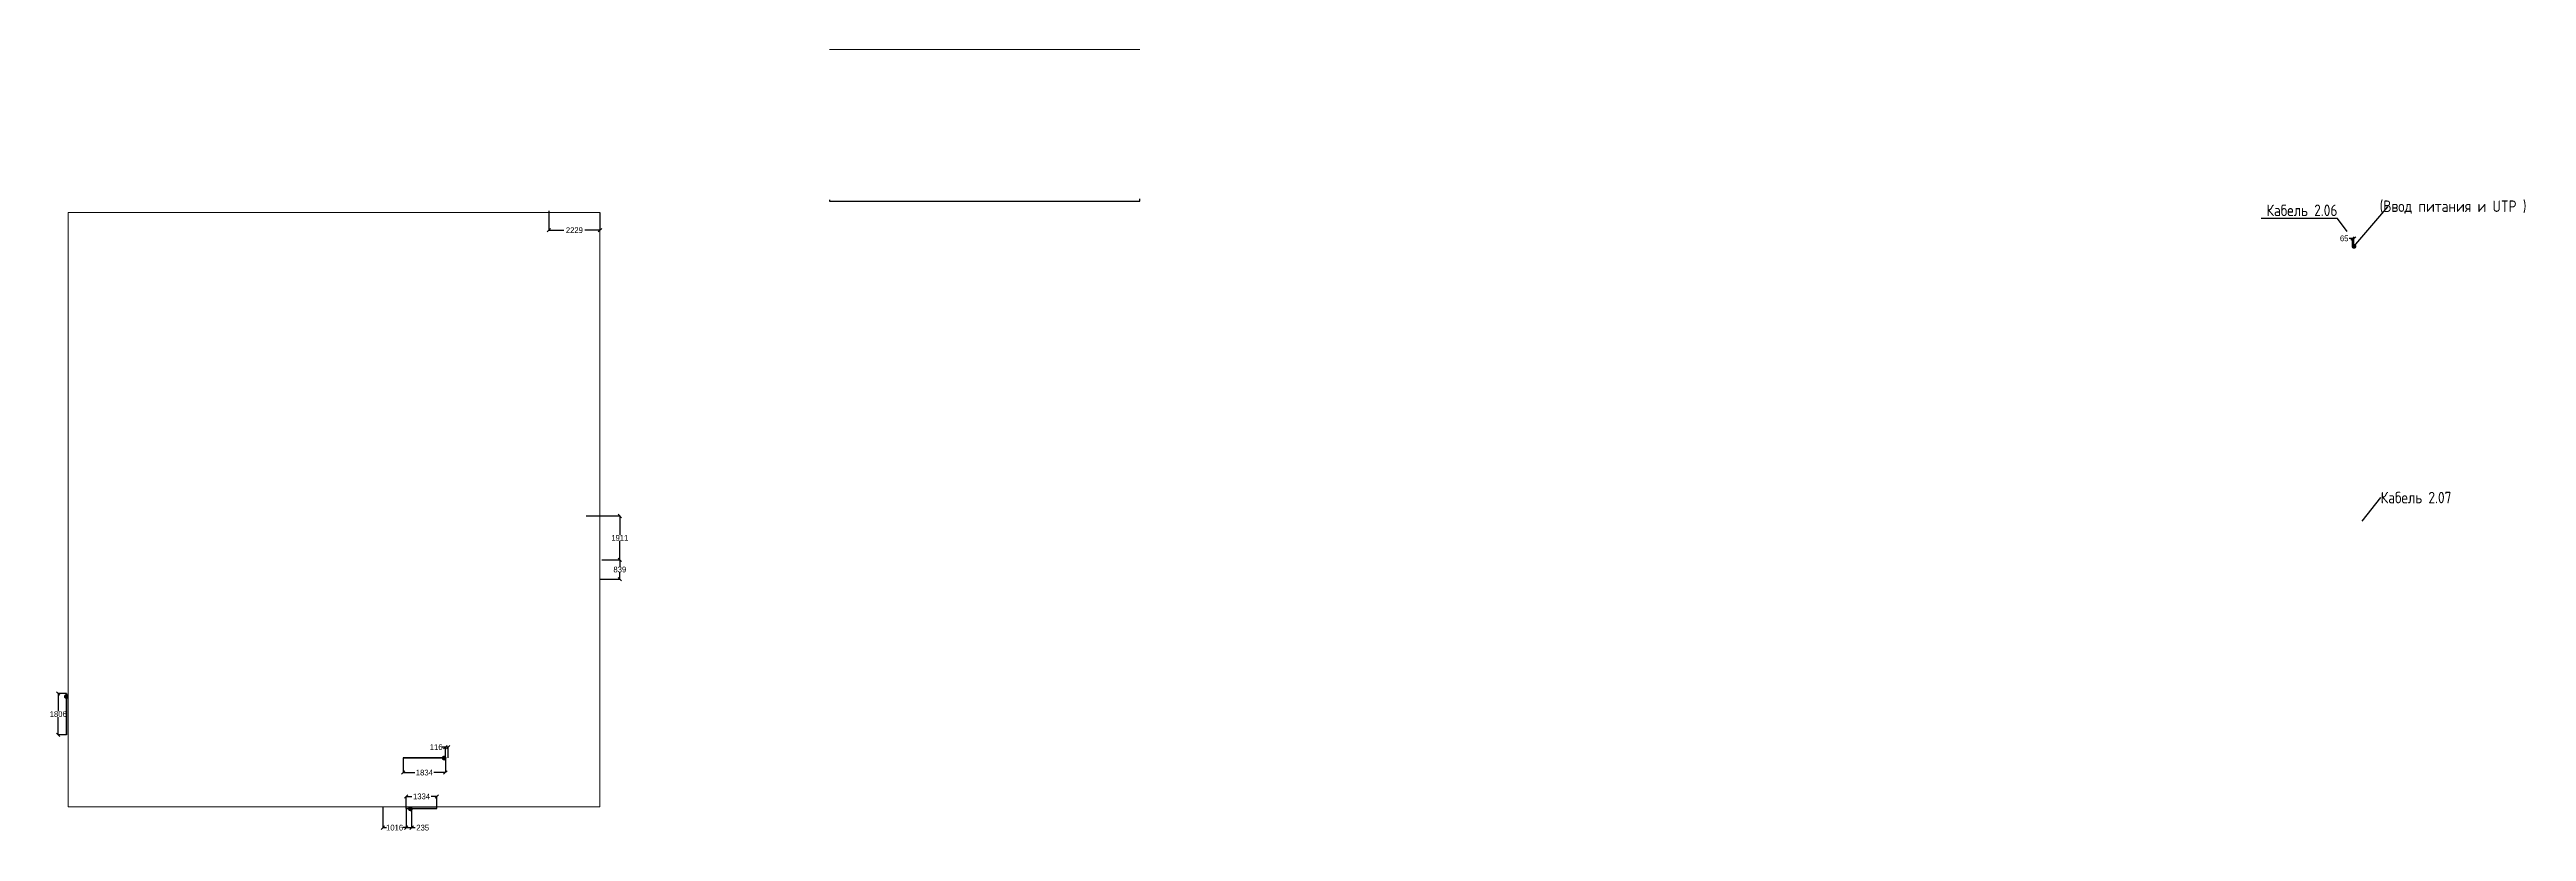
# Model space of a CAD drawing. Header units: millimetres. Extents: x 1499747 to 4341325, y -28481 to 441852.
# Drawn here: x 2380246 to 2488088, y 360258 to 394280 of the extents above; entities that cross this region are included whole.
import ezdxf
from ezdxf import colors
from ezdxf.entities.mleader import LeaderData, LeaderLine
from ezdxf.math import Vec2, Vec3

# ---------------------------------------------------------------- set-up
doc = ezdxf.new("R2010")
doc.units = ezdxf.units.MM
doc.header["$MEASUREMENT"] = 0
doc.layers.add('0_ANNOT_Dimensions', color=7, linetype='Continuous')
for name, color, linetype, lineweight in [('Кабель 2x4mm', 200, 'Continuous', 30), ('Кабель 2х6 mm', 150, 'Continuous', 30), ('ТП', 250, 'Continuous', 30)]:
    doc.layers.add(name, color=color, linetype=linetype, lineweight=lineweight)
doc.styles.add('ISOCPEUR_4', font='isocpeur.ttf', dxfattribs={"width": 0.85, "height": 250})
doc.dimstyles.get("Standard").update_dxf_attribs({"dimtxt": 0.18, "dimasz": 0.18, "dimexe": 0.18, "dimexo": 0.0625, "dimgap": 0.09, "dimtad": 0, "dimtih": 1, "dimtoh": 1, "dimdec": 4, "dimzin": 0, "dimdsep": 46, "dimtxsty": 'Standard', "dimcen": 0.09, "dimadec": 0, "dimazin": 0, "dimtfac": 1, "dimtdec": 4, "dimtofl": 0, "dimtmove": 0, "dimatfit": 3, "dimfxl": 1, "dimtolj": 1, "dimtzin": 0, "dimarcsym": 0})

# ---------------------------------------------------------------- blocks, each defined once
blk = doc.blocks.new('_Oblique')
at = {"color": 0, "linetype": 'ByBlock', "lineweight": -2}
blk.add_line((-0.5, -0.5), (0.5, 0.5), dxfattribs=at)
blk = doc.blocks.new('*D395')
at = {"layer": '0_ANNOT_Dimensions', "color": 0, "lineweight": -2, "transparency": 16777216}
for p, q in [((2401981, 387264), (2401981, 386420)), ((2404210, 387184), (2404210, 386420)), ((2401981, 386420), (2402637, 386420)), ((2404210, 386420), (2403554, 386420))]:
    blk.add_line(p, q, dxfattribs=at)
at = {"layer": 'Defpoints', "color": 0, "lineweight": 30, "transparency": 16777216}
for p in [(2401981, 387264), (2404210, 387184), (2401981, 386420)]:
    blk.add_point(p, dxfattribs=at)
at = {"layer": '0_ANNOT_Dimensions', "color": 0, "lineweight": -2, "transparency": 16777216, "xscale": 150, "yscale": 150, "zscale": 150, "rotation": 180}
blk.add_blockref('_Oblique', (2401981, 386420), dxfattribs=at)
at = {"layer": '0_ANNOT_Dimensions', "color": 0, "lineweight": -2, "transparency": 16777216, "xscale": 150, "yscale": 150, "zscale": 150}
blk.add_blockref('_Oblique', (2404210, 386420), dxfattribs=at)
at = {"layer": '0_ANNOT_Dimensions', "color": 0, "lineweight": 25, "transparency": 16777216, "insert": (2403096, 386420), "char_height": 250, "attachment_point": 5}
blk.add_mtext('\\A1;2229', dxfattribs=at)
blk = doc.blocks.new('*D400')
at = {"layer": '0_ANNOT_Dimensions', "color": 0, "lineweight": -2, "transparency": 16777216}
for p, q in [((2404290, 372074), (2405075, 372074)), ((2405075, 372074), (2405075, 371779)), ((2404210, 371234), (2405075, 371234)), ((2405075, 371234), (2405075, 371529))]:
    blk.add_line(p, q, dxfattribs=at)
at = {"layer": 'Defpoints', "color": 0, "lineweight": 30, "transparency": 16777216}
for p in [(2404290, 372074), (2404210, 371234), (2405075, 371234)]:
    blk.add_point(p, dxfattribs=at)
at = {"layer": '0_ANNOT_Dimensions', "color": 0, "lineweight": -2, "transparency": 16777216, "xscale": 150, "yscale": 150, "zscale": 150}
for p, rotation in [((2405075, 372074), 90), ((2405075, 371234), 270)]:
    blk.add_blockref('_Oblique', p, dxfattribs=dict(at, rotation=rotation))
at = {"layer": '0_ANNOT_Dimensions', "color": 0, "lineweight": 25, "transparency": 16777216, "insert": (2405075, 371654), "char_height": 250, "attachment_point": 5}
blk.add_mtext('\\A1;839', dxfattribs=at)
blk = doc.blocks.new('*D401')
at = {"layer": '0_ANNOT_Dimensions', "color": 0, "lineweight": -2, "transparency": 16777216}
for p, q in [((2403610, 373984), (2405075, 373984)), ((2405075, 373984), (2405075, 373154)), ((2404290, 372074), (2405075, 372074)), ((2405075, 372074), (2405075, 372904))]:
    blk.add_line(p, q, dxfattribs=at)
at = {"layer": 'Defpoints', "color": 0, "lineweight": 30, "transparency": 16777216}
for p in [(2403610, 373984), (2404290, 372074), (2405075, 372074)]:
    blk.add_point(p, dxfattribs=at)
at = {"layer": '0_ANNOT_Dimensions', "color": 0, "lineweight": -2, "transparency": 16777216, "xscale": 150, "yscale": 150, "zscale": 150}
for p, rotation in [((2405075, 373984), 90), ((2405075, 372074), 270)]:
    blk.add_blockref('_Oblique', p, dxfattribs=dict(at, rotation=rotation))
at = {"layer": '0_ANNOT_Dimensions', "color": 0, "lineweight": 25, "transparency": 16777216, "insert": (2405075, 373029), "char_height": 250, "attachment_point": 5}
blk.add_mtext('\\A1;1911', dxfattribs=at)
blk = doc.blocks.new('*D396')
at = {"layer": '0_ANNOT_Dimensions', "color": 0, "lineweight": -2, "transparency": 16777216}
for p, q in [((2395776, 361254), (2395776, 361781)), ((2395776, 361781), (2396026, 361781)), ((2397110, 361781), (2396860, 361781)), ((2397110, 361254), (2397110, 361781))]:
    blk.add_line(p, q, dxfattribs=at)
at = {"layer": 'Defpoints', "color": 0, "lineweight": 30, "transparency": 16777216}
for p in [(2397110, 361781), (2395776, 361254), (2397110, 361254)]:
    blk.add_point(p, dxfattribs=at)
at = {"layer": '0_ANNOT_Dimensions', "color": 0, "lineweight": -2, "transparency": 16777216, "xscale": 150, "yscale": 150, "zscale": 150, "rotation": 180}
blk.add_blockref('_Oblique', (2395776, 361781), dxfattribs=at)
at = {"layer": '0_ANNOT_Dimensions', "color": 0, "lineweight": -2, "transparency": 16777216, "xscale": 150, "yscale": 150, "zscale": 150}
blk.add_blockref('_Oblique', (2397110, 361781), dxfattribs=at)
at = {"layer": '0_ANNOT_Dimensions', "color": 0, "lineweight": 25, "transparency": 16777216, "insert": (2396443, 361781), "char_height": 250, "attachment_point": 5}
blk.add_mtext('\\A1;1334', dxfattribs=at)
blk = doc.blocks.new('*D397')
at = {"layer": '0_ANNOT_Dimensions', "color": 0, "lineweight": -2, "transparency": 16777216}
for p, q in [((2380980, 366264), (2380624, 366264)), ((2380624, 366264), (2380624, 365487)), ((2380624, 364459), (2380624, 365236)), ((2380980, 364459), (2380624, 364459))]:
    blk.add_line(p, q, dxfattribs=at)
at = {"layer": 'Defpoints', "color": 0, "lineweight": 30, "transparency": 16777216}
for p in [(2380980, 366264), (2380624, 364459), (2380980, 364459)]:
    blk.add_point(p, dxfattribs=at)
at = {"layer": '0_ANNOT_Dimensions', "color": 0, "lineweight": -2, "transparency": 16777216, "xscale": 150, "yscale": 150, "zscale": 150}
for p, rotation in [((2380624, 366264), 90), ((2380624, 364459), 270)]:
    blk.add_blockref('_Oblique', p, dxfattribs=dict(at, rotation=rotation))
at = {"layer": '0_ANNOT_Dimensions', "color": 0, "lineweight": 25, "transparency": 16777216, "insert": (2380624, 365361), "char_height": 250, "attachment_point": 5}
blk.add_mtext('\\A1;1806', dxfattribs=at)
blk = doc.blocks.new('*D398')
at = {"layer": '0_ANNOT_Dimensions', "color": 0, "lineweight": -2, "transparency": 16777216}
for p, q in [((2396011, 361334), (2396011, 360422)), ((2395776, 361254), (2395776, 360422)), ((2395776, 360422), (2396011, 360422)), ((2396011, 360422), (2396161, 360422))]:
    blk.add_line(p, q, dxfattribs=at)
at = {"layer": 'Defpoints', "color": 0, "lineweight": 30, "transparency": 16777216}
for p in [(2396011, 361334), (2395776, 361254), (2396011, 360422)]:
    blk.add_point(p, dxfattribs=at)
at = {"layer": '0_ANNOT_Dimensions', "color": 0, "lineweight": -2, "transparency": 16777216, "xscale": 150, "yscale": 150, "zscale": 150, "rotation": 180}
blk.add_blockref('_Oblique', (2395776, 360422), dxfattribs=at)
at = {"layer": '0_ANNOT_Dimensions', "color": 0, "lineweight": -2, "transparency": 16777216, "xscale": 150, "yscale": 150, "zscale": 150}
blk.add_blockref('_Oblique', (2396011, 360422), dxfattribs=at)
at = {"layer": '0_ANNOT_Dimensions', "color": 0, "lineweight": 25, "transparency": 16777216, "insert": (2396494, 360422), "char_height": 250, "attachment_point": 5}
blk.add_mtext('\\A1;235', dxfattribs=at)
blk = doc.blocks.new('*D399')
at = {"layer": '0_ANNOT_Dimensions', "color": 0, "lineweight": -2, "transparency": 16777216}
for p, q in [((2394760, 361334), (2394760, 360422)), ((2394760, 360422), (2394914, 360422)), ((2395776, 360422), (2395622, 360422)), ((2395776, 361254), (2395776, 360422))]:
    blk.add_line(p, q, dxfattribs=at)
at = {"layer": 'Defpoints', "color": 0, "lineweight": 30, "transparency": 16777216}
for p in [(2394760, 361334), (2395776, 361254), (2395776, 360422)]:
    blk.add_point(p, dxfattribs=at)
at = {"layer": '0_ANNOT_Dimensions', "color": 0, "lineweight": -2, "transparency": 16777216, "xscale": 150, "yscale": 150, "zscale": 150, "rotation": 180}
blk.add_blockref('_Oblique', (2394760, 360422), dxfattribs=at)
at = {"layer": '0_ANNOT_Dimensions', "color": 0, "lineweight": -2, "transparency": 16777216, "xscale": 150, "yscale": 150, "zscale": 150}
blk.add_blockref('_Oblique', (2395776, 360422), dxfattribs=at)
at = {"layer": '0_ANNOT_Dimensions', "color": 0, "lineweight": 25, "transparency": 16777216, "insert": (2395268, 360422), "char_height": 250, "attachment_point": 5}
blk.add_mtext('\\A1;1016', dxfattribs=at)
blk = doc.blocks.new('*D402')
at = {"layer": '0_ANNOT_Dimensions', "color": 0, "lineweight": -2, "transparency": 16777216}
for p, q in [((2480513, 386063), (2480363, 386063)), ((2480513, 385715), (2480513, 386063)), ((2480578, 386063), (2480513, 386063)), ((2480578, 385715), (2480578, 386063))]:
    blk.add_line(p, q, dxfattribs=at)
at = {"layer": 'Defpoints', "color": 0, "lineweight": 30, "transparency": 16777216}
for p in [(2480513, 386063), (2480513, 385715), (2480578, 385715)]:
    blk.add_point(p, dxfattribs=at)
at = {"layer": '0_ANNOT_Dimensions', "color": 0, "lineweight": -2, "transparency": 16777216, "xscale": 150, "yscale": 150, "zscale": 150, "rotation": 180}
blk.add_blockref('_Oblique', (2480513, 386063), dxfattribs=at)
at = {"layer": '0_ANNOT_Dimensions', "color": 0, "lineweight": -2, "transparency": 16777216, "xscale": 150, "yscale": 150, "zscale": 150}
blk.add_blockref('_Oblique', (2480578, 386063), dxfattribs=at)
at = {"layer": '0_ANNOT_Dimensions', "color": 0, "lineweight": 25, "transparency": 16777216, "insert": (2480154, 386063), "char_height": 250, "attachment_point": 5}
blk.add_mtext('\\A1;65', dxfattribs=at)
blk = doc.blocks.new('*D456')
at = {"layer": '0_ANNOT_Dimensions', "color": 0, "lineweight": -2, "transparency": 16777216}
for p, q in [((2395647, 363455), (2395647, 362818)), ((2397480, 363455), (2397480, 362818)), ((2395647, 362818), (2396147, 362818)), ((2397480, 362818), (2396980, 362818))]:
    blk.add_line(p, q, dxfattribs=at)
at = {"layer": 'Defpoints', "color": 0, "lineweight": 30, "transparency": 16777216}
for p in [(2395647, 363455), (2397480, 363455), (2397480, 362818)]:
    blk.add_point(p, dxfattribs=at)
at = {"layer": '0_ANNOT_Dimensions', "color": 0, "lineweight": -2, "transparency": 16777216, "xscale": 150, "yscale": 150, "zscale": 150, "rotation": 180}
blk.add_blockref('_Oblique', (2395647, 362818), dxfattribs=at)
at = {"layer": '0_ANNOT_Dimensions', "color": 0, "lineweight": -2, "transparency": 16777216, "xscale": 150, "yscale": 150, "zscale": 150}
blk.add_blockref('_Oblique', (2397480, 362818), dxfattribs=at)
at = {"layer": '0_ANNOT_Dimensions', "color": 0, "lineweight": 25, "transparency": 16777216, "insert": (2396564, 362818), "char_height": 250, "attachment_point": 5}
blk.add_mtext('\\A1;1834', dxfattribs=at)
blk = doc.blocks.new('*D457')
at = {"layer": '0_ANNOT_Dimensions', "color": 0, "lineweight": -2, "transparency": 16777216}
for p, q in [((2397480, 363926), (2397330, 363926)), ((2397480, 363456), (2397480, 363926)), ((2397597, 363926), (2397480, 363926)), ((2397597, 363456), (2397597, 363926))]:
    blk.add_line(p, q, dxfattribs=at)
at = {"layer": 'Defpoints', "color": 0, "lineweight": 30, "transparency": 16777216}
for p in [(2397480, 363926), (2397480, 363456), (2397597, 363456)]:
    blk.add_point(p, dxfattribs=at)
at = {"layer": '0_ANNOT_Dimensions', "color": 0, "lineweight": -2, "transparency": 16777216, "xscale": 150, "yscale": 150, "zscale": 150, "rotation": 180}
blk.add_blockref('_Oblique', (2397480, 363926), dxfattribs=at)
at = {"layer": '0_ANNOT_Dimensions', "color": 0, "lineweight": -2, "transparency": 16777216, "xscale": 150, "yscale": 150, "zscale": 150}
blk.add_blockref('_Oblique', (2397597, 363926), dxfattribs=at)
at = {"layer": '0_ANNOT_Dimensions', "color": 0, "lineweight": 25, "transparency": 16777216, "insert": (2397080, 363926), "char_height": 250, "attachment_point": 5}
blk.add_mtext('\\A1;116', dxfattribs=at)

msp = doc.modelspace()

# ---------------------------------------------------------------- hatches: boundary and pattern name
at = {"layer": 'Кабель 2x4mm', "lineweight": 30, "true_color": 0xcd2027}
h = msp.add_hatch(color=242, dxfattribs=at)
h.dxf.hatch_style = 1
h.paths.add_polyline_path([(2480684.2, 385714.5, 1), (2480473.1, 385714.5, 1)])
at = {"layer": 'Кабель 2x4mm', "lineweight": 30, "true_color": 0x105689}
h = msp.add_hatch(color=146, dxfattribs=at)
h.dxf.hatch_style = 1
h.paths.add_polyline_path([(2381083.7, 366128.3, 1), (2380872.6, 366128.3, 1)])
h = msp.add_hatch(color=146, dxfattribs=at)
h.dxf.hatch_style = 1
h.paths.add_polyline_path([(2397532.4, 363448, 1), (2397321.3, 363448, 1)])
h = msp.add_hatch(color=146, dxfattribs=at)
h.dxf.hatch_style = 1
h.paths.add_polyline_path([(2396063.9, 361240.2, 1), (2395852.8, 361240.2, 1)])

# ---------------------------------------------------------------- linework, layer by layer
at = {"layer": 'Кабель 2х6 mm', "color": 252, "lineweight": 20, "true_color": 0x939598}
msp.add_lwpolyline([(2414210.4, 394279.7), (2427710.3, 394279.7)], dxfattribs=at)
at = {"layer": 'Кабель 2х6 mm', "color": 18, "lineweight": 20, "true_color": 0x000000}
msp.add_lwpolyline([(2381060.3, 387184.3), (2404210.3, 387184.3), (2404210.3, 361334.3), (2381060.3, 361334.3)], close=True, dxfattribs=at)
at = {"layer": 'Кабель 2х6 mm', "color": 9, "lineweight": 25, "true_color": 0xc7c8ca}
msp.add_lwpolyline([(2414210.4, 387734.3), (2414210.4, 387688.9), (2427710.3, 387688.9), (2427710.3, 387779.2)], dxfattribs=at)
at = {"layer": 'Кабель 2х6 mm', "color": 11, "lineweight": 40, "true_color": 0xf27172}
msp.add_lwpolyline([(2380980.3, 366264.4), (2380980.3, 364458.5)], dxfattribs=at)
at = {"layer": 'Кабель 2х6 mm', "color": 85, "lineweight": 40, "true_color": 0x58ba48}
msp.add_lwpolyline([(2395646.8, 363455.5), (2397480.5, 363455.6)], dxfattribs=at)
at = {"layer": 'Кабель 2х6 mm', "color": 9, "lineweight": 40, "true_color": 0xafd9aa}
msp.add_lwpolyline([(2397109.7, 361254.3), (2395776.1, 361254.3)], dxfattribs=at)

# ---------------------------------------------------------------- dimensions: what is measured, and where the dimension line sits
at = {"layer": '0_ANNOT_Dimensions', "lineweight": 25}
for base, p1, p2, picture, middle in [((2401980.9, 386420), (2404210.3, 387184.3), (2401980.9, 387264.3), '*D395', (2403095.6, 386420)), ((2397480.5, 362817.9), (2395646.8, 363455.5), (2397480.5, 363455.5), '*D456', (2396563.6, 362817.9)), ((2395776.1, 360421.7), (2394759.8, 361334.3), (2395776.1, 361254.3), '*D399', (2395268, 360421.7)), ((2397109.7, 361780.9), (2395776.1, 361254.3), (2397109.7, 361254.3), '*D396', (2396442.9, 361780.9)), ((2396011, 360421.9), (2395776.1, 361254.3), (2396011, 361334.3), '*D398', (2396494.4, 360421.9))]:
    dim = msp.add_linear_dim(base=base, p1=p1, p2=p2, dimstyle='Standard', override={"dimtxt": 250, "dimasz": 150, "dimdec": 0, "dimblk1": 'Oblique', "dimblk2": 'Oblique', "dimsah": 1}, dxfattribs=at)
    dim.commit()
    dim.dimension.update_dxf_attribs({"geometry": picture, "text_midpoint": middle})
at = {"layer": '0_ANNOT_Dimensions', "color": 244, "lineweight": 25, "true_color": 0x991b1e}
for base, p1, p2, picture, middle in [((2480512.8, 386062.5), (2480578, 385715.2), (2480512.8, 385715.2), '*D402', (2480154.4, 386062.5)), ((2397480.5, 363926.1), (2397596.6, 363455.6), (2397480.5, 363455.6), '*D457', (2397080.4, 363926.1))]:
    dim = msp.add_linear_dim(base=base, p1=p1, p2=p2, dimstyle='Standard', override={"dimtxt": 250, "dimasz": 150, "dimdec": 0, "dimblk1": 'Oblique', "dimblk2": 'Oblique', "dimsah": 1}, dxfattribs=at)
    dim.commit()
    dim.dimension.update_dxf_attribs({"geometry": picture, "text_midpoint": middle, "dimtype": 160})
at = {"layer": '0_ANNOT_Dimensions', "lineweight": 25}
for base, p1, p2, picture, middle in [((2405074.6113, 372073.771), (2403610.1105, 373984.3207), (2404290.3477, 372073.771), '*D401', (2405074.6113, 373029.0459)), ((2405074.6113, 371234.3207), (2404290.3477, 372073.771), (2404210.3477, 371234.3207), '*D400', (2405074.6113, 371654.0459)), ((2380624.5, 364458.5), (2380980.3, 366264.4), (2380980.3, 364458.5), '*D397', (2380624.5, 365361.4))]:
    dim = msp.add_linear_dim(base=base, p1=p1, p2=p2, angle=90, dimstyle='Standard', override={"dimtxt": 250, "dimasz": 150, "dimdec": 0, "dimblk1": 'Oblique', "dimblk2": 'Oblique', "dimsah": 1}, dxfattribs=at)
    dim.commit()
    dim.dimension.update_dxf_attribs({"geometry": picture, "text_midpoint": middle})

# ---------------------------------------------------------------- leaders
at = {"layer": 'ТП', "lineweight": 30}
ml = msp.add_multileader_mtext('Standard', dxfattribs=at)
ml.set_content('Кабель 2.06', color=256, style='ISOCPEUR_4')
ml.set_leader_properties()
ml.build(insert=Vec2(0, 0))
ml.multileader.update_dxf_attribs({"text_right_attachment_type": 6, "dogleg_length": 0.36, "arrow_head_size": 0.18})
ctx = ml.context
ctx.base_point, ctx.char_height, ctx.arrow_head_size, ctx.landing_gap_size, ctx.plane_origin, ctx.plane_x_axis, ctx.plane_y_axis = Vec3(2476798.7, 387283), 500, 0.18, 0.09, Vec3(2486568.3, 386079.2), Vec3(0.99999977, 0.00068347), Vec3(-0.00068347, 0.99999977)
ctx.right_attachment, ctx.text_align_type = 6, 2
notes = []
notes.append((ctx, [(1, (1, 1, 0), (2479859.1, 386935.1), (-0.99999977, -0.00068347), 0.00000000013, [(0, [(2480278.6, 386365.2)], 0, [])])]))
ctx.mtext.insert, ctx.mtext.text_direction, ctx.mtext.rotation, ctx.mtext.width, ctx.mtext.alignment, ctx.mtext.flow_direction = Vec3(2479858.6, 387535.1), Vec3(0.99999977, 0.00068347), 0.00068347, 3333.241, 3, 5
ml = msp.add_multileader_mtext('Standard', dxfattribs=at)
ml.set_content('(Ввод питания и UTP )', color=256, style='ISOCPEUR_4')
ml.set_leader_properties()
ml.build(insert=Vec2(0, 0))
ml.multileader.update_dxf_attribs({"text_right_attachment_type": 6, "dogleg_length": 0.00000000013, "arrow_head_size": 0.18})
ctx = ml.context
ctx.base_point, ctx.char_height, ctx.arrow_head_size, ctx.landing_gap_size, ctx.plane_origin = Vec3(2482052.9, 387437.9), 500, 0.18, 0.09, Vec3(2490242.7, 392469.5)
ctx.right_attachment, ctx.text_align_type = 6, 2
notes.append((ctx, [(0, (1, 1, 0), (2482052.9, 387437.9), (1, 0), 0.00000000013, [(0, [(2480578, 385715.2)], 0, [])])]))
ctx.mtext.insert, ctx.mtext.alignment, ctx.mtext.flow_direction = Vec3(2488088, 387712.9), 3, 5
ml = msp.add_multileader_mtext('Standard', dxfattribs=at)
ml.set_content('Кабель 2.07', color=256, style='ISOCPEUR_4')
ml.set_leader_properties()
ml.build(insert=Vec2(0, 0))
ml.multileader.update_dxf_attribs({"text_right_attachment_type": 6, "dogleg_length": 0.36, "arrow_head_size": 0.18})
ctx = ml.context
ctx.base_point, ctx.char_height, ctx.arrow_head_size, ctx.landing_gap_size, ctx.plane_origin, ctx.plane_x_axis, ctx.plane_y_axis = Vec3(2481740.8, 374784.4), 500, 0.18, 0.09, Vec3(2491289.8, 372835.1), Vec3(0.99999977, 0.00068347), Vec3(-0.00068347, 0.99999977)
ctx.right_attachment = 6
notes.append((ctx, [(0, (1, 1, 0), (2481740.8, 374784.4), (0.99999977, 0.00068347), 0.00000000013, [(0, [(2480928.2, 373762.9)], 0, [])])]))
ctx.mtext.insert, ctx.mtext.text_direction, ctx.mtext.rotation, ctx.mtext.width, ctx.mtext.flow_direction = Vec3(2481740.7, 375034.4), Vec3(0.99999977, 0.00068347), 0.00068347, 3333.241, 5
for ctx, leaders in notes:
    for number, flags, end, landing, length, lines in leaders:
        leader = LeaderData()
        leader.index, (leader.has_last_leader_line, leader.has_dogleg_vector, leader.attachment_direction) = number, flags
        leader.last_leader_point, leader.dogleg_vector, leader.dogleg_length = Vec3(end), Vec3(landing), length
        for number, points, colour, breaks in lines:
            line = LeaderLine()
            line.index, line.vertices, line.color, line.breaks = number, Vec3.list(points), colors.encode_raw_color(colour), breaks
            leader.lines.append(line)
        ctx.leaders.append(leader)

doc.saveas('drawing.dxf')
